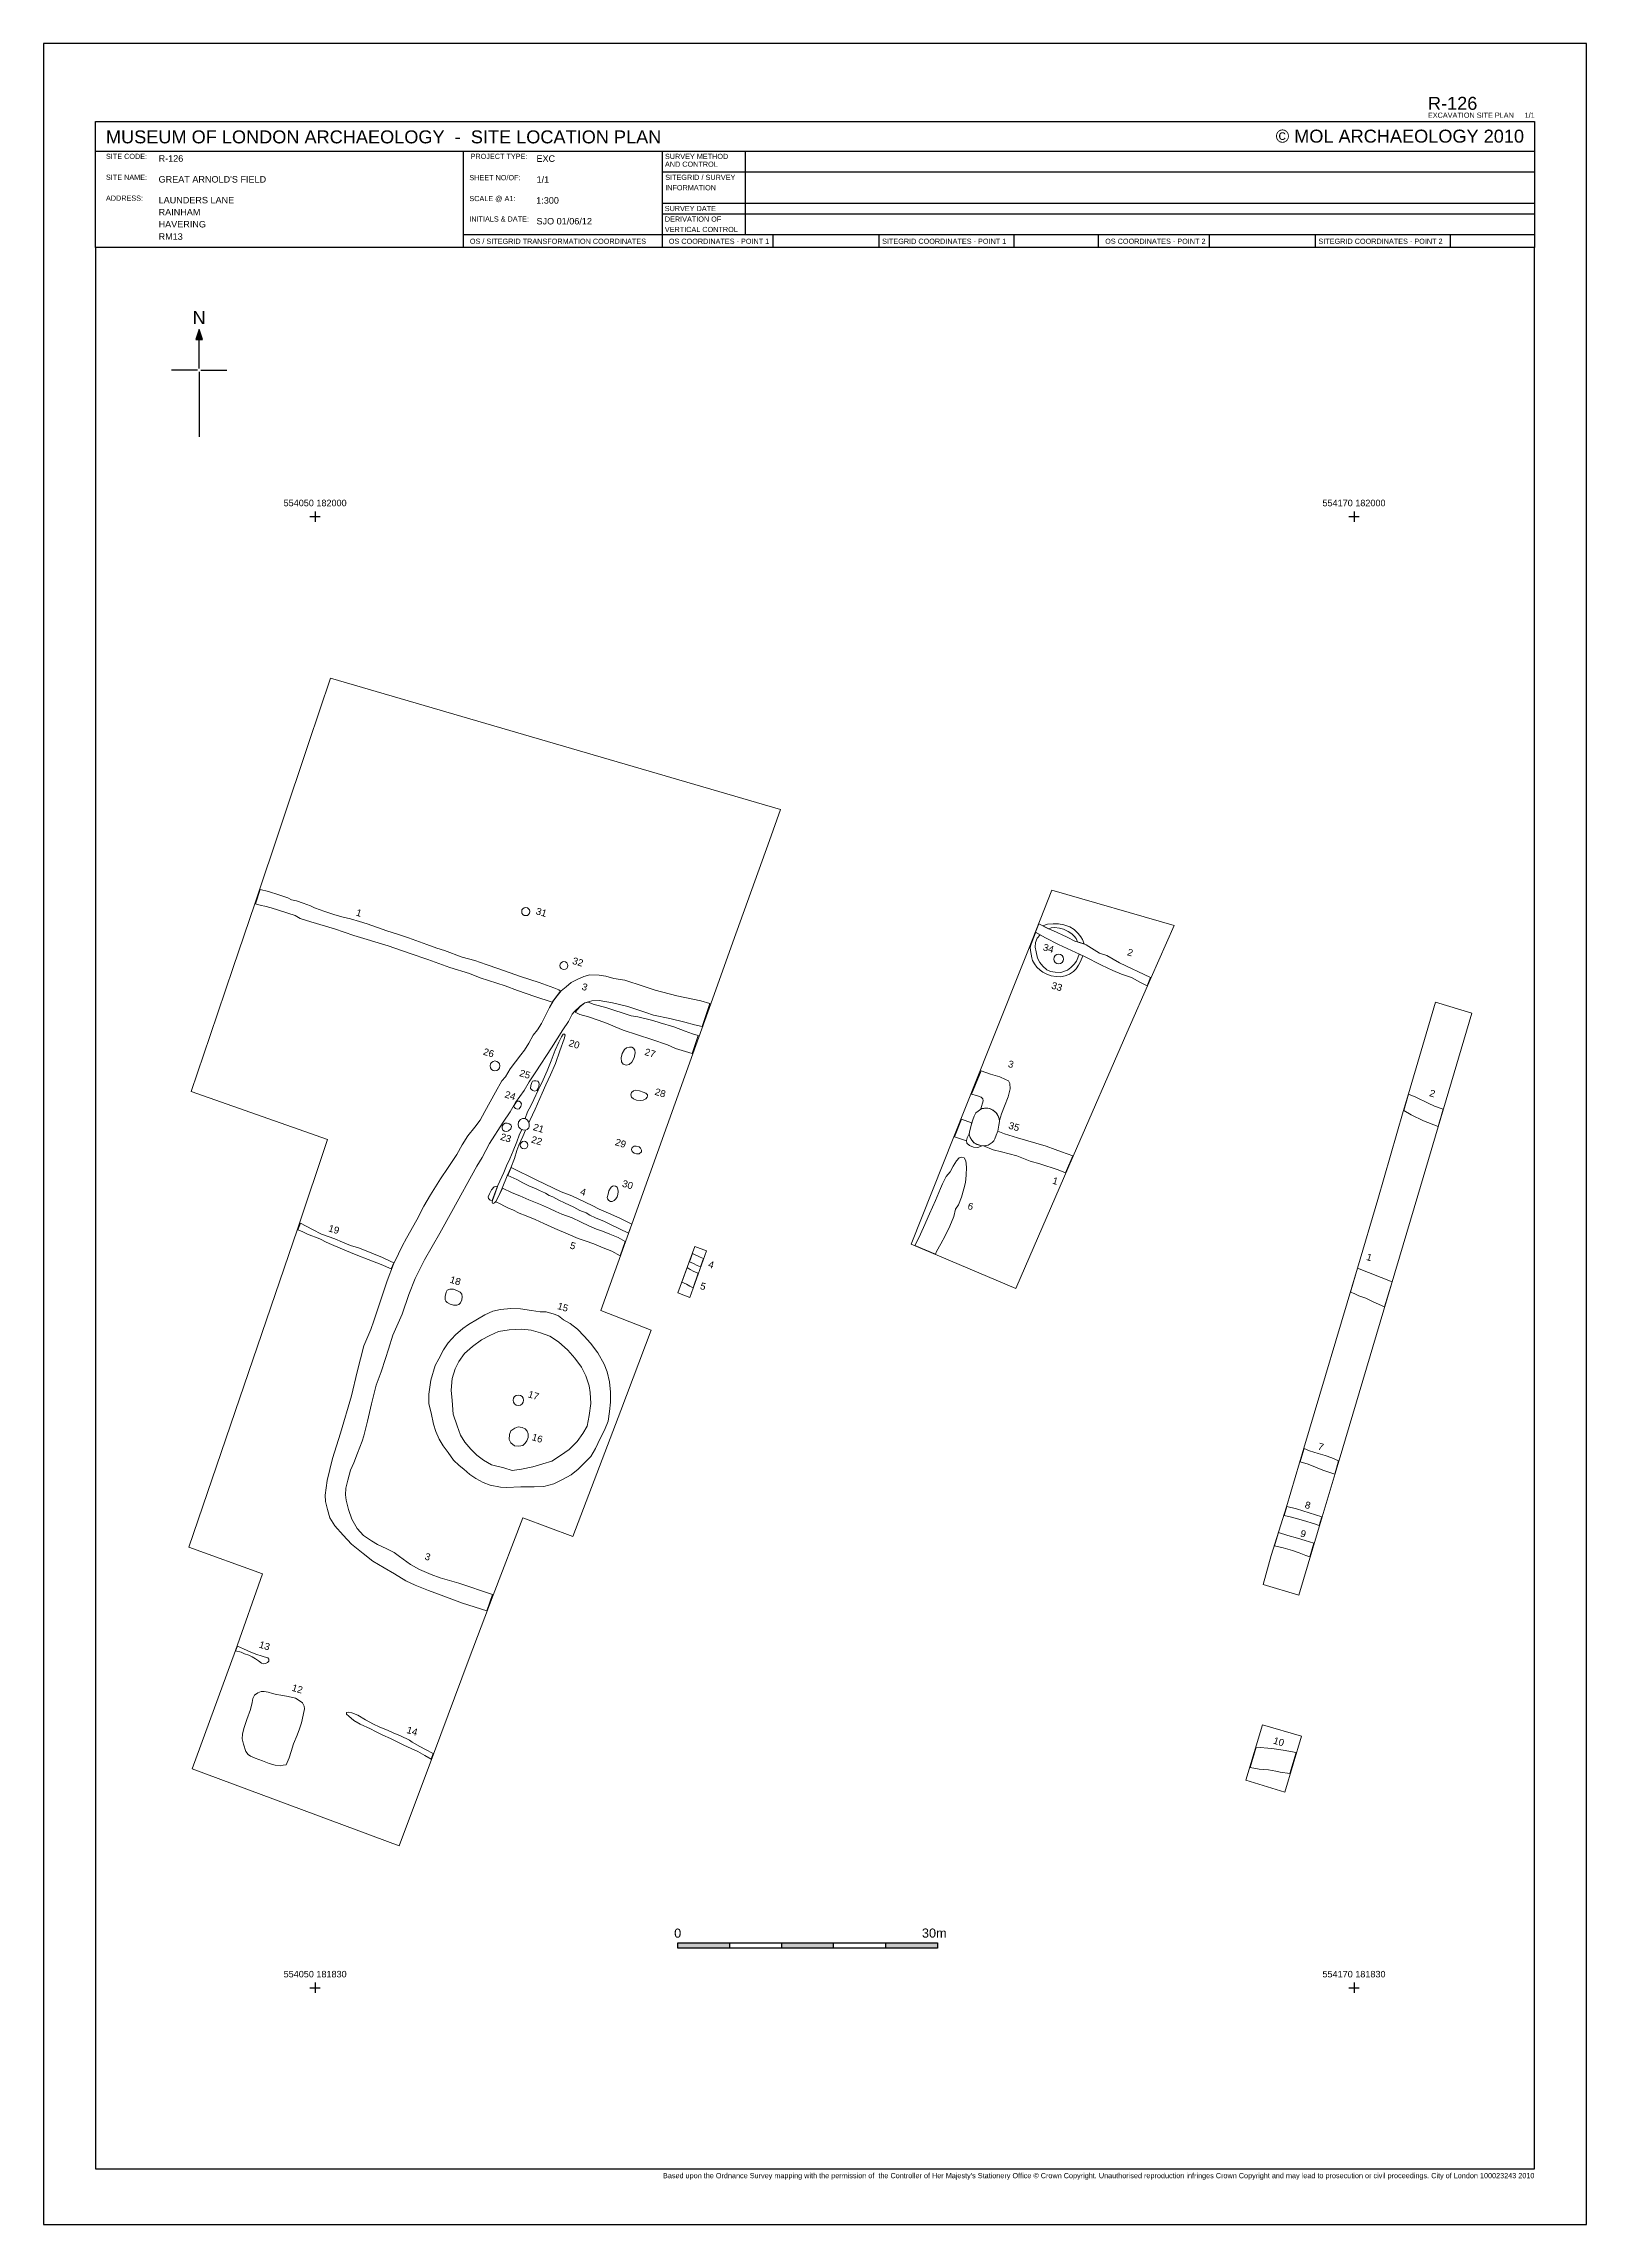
# Paper-space layout 'A1_ARCHIVE_PLOT' of a CAD drawing. Extents: x 0 to 594, y 0 to 840.
# The model-space entities are those that its viewports show. They can reach past a viewport. Long polylines and large blocks are cut down to what shows.
import ezdxf
from ezdxf.enums import TextEntityAlignment as Align

# ---------------------------------------------------------------- set-up
doc = ezdxf.new("R2010")
doc.units = 0
for name, color, linetype in [('0_VIEWPORTS', 6, 'Continuous'), ('10r', 7, 'Continuous'), ('10u', 8, 'Continuous'), ('12r', 7, 'Continuous'), ('13r', 7, 'Continuous'), ('13u', 8, 'Continuous'), ('14r', 7, 'Continuous'), ('14u', 8, 'Continuous'), ('15r', 7, 'Continuous'), ('16r', 7, 'Continuous'), ('17r', 7, 'Continuous'), ('18r', 7, 'Continuous'), ('19r', 7, 'Continuous'), ('19u', 8, 'Continuous'), ('1r', 7, 'Continuous'), ('1u', 8, 'Continuous'), ('20r', 7, 'Continuous'), ('20u', 8, 'Continuous'), ('21r', 7, 'Continuous'), ('22r', 7, 'Continuous'), ('23r', 7, 'Continuous'), ('24r', 7, 'Continuous'), ('25r', 7, 'Continuous'), ('26r', 7, 'Continuous'), ('27r', 7, 'Continuous'), ('28r', 7, 'Continuous'), ('29r', 7, 'Continuous'), ('2r', 7, 'Continuous'), ('2u', 8, 'Continuous'), ('30r', 7, 'Continuous'), ('31r', 7, 'Continuous'), ('32r', 7, 'Continuous'), ('33r', 7, 'Continuous'), ('34r', 7, 'Continuous'), ('34u', 8, 'Continuous'), ('35r', 7, 'Continuous'), ('3r', 7, 'Continuous'), ('3u', 8, 'Continuous'), ('4r', 7, 'Continuous'), ('4u', 8, 'Continuous'), ('5r', 7, 'Continuous'), ('5u', 8, 'Continuous'), ('6r', 7, 'Continuous'), ('6u', 8, 'Continuous'), ('7r', 7, 'Continuous'), ('7u', 8, 'Continuous'), ('8r', 7, 'Continuous'), ('8u', 8, 'Continuous'), ('9r', 7, 'Continuous'), ('9u', 8, 'Continuous'), ('A1_ARCHIVE_PLOT_TB', 7, 'Continuous'), ('GRID1', 2, 'Continuous'), ('NORTH1', 7, 'Continuous'), ('SCALE', 7, 'Continuous'), ('TRENCHEDGE', 1, 'Continuous')]:
    doc.layers.add(name, color=color, linetype=linetype)
doc.layers.get('0_VIEWPORTS').freeze()
doc.styles.add('ARIAL', font='ARIAL.TTF')
doc.styles.get("Standard").update_dxf_attribs({"font": 'ARIAL.TTF'})

psp = doc.layouts.new('A1_ARCHIVE_PLOT')

msp = doc.modelspace()

# ---------------------------------------------------------------- texts
at = {"layer": '10r', "linetype": 'Continuous', "lineweight": 0}
msp.add_text('10', height=0.8, rotation=343.4284, dxfattribs=at).set_placement((554160.6, 181858.24))
at = {"layer": '12r', "linetype": 'Continuous', "lineweight": 0}
msp.add_text('12', height=0.8, rotation=343.4284, dxfattribs=at).set_placement((554047.24, 181864.34))
at = {"layer": '13r', "linetype": 'Continuous', "lineweight": 0}
msp.add_text('13', height=0.8, rotation=343.4284, dxfattribs=at).set_placement((554043.45, 181869.33))
at = {"layer": '14r', "linetype": 'Continuous', "lineweight": 0}
msp.add_text('14', height=0.8, rotation=343.4284, dxfattribs=at).set_placement((554060.5, 181859.46))
at = {"layer": '15r', "linetype": 'Continuous', "lineweight": 0}
msp.add_text('15', height=0.8, rotation=343.4284, dxfattribs=at).set_placement((554077.91, 181908.45))
at = {"layer": '16r', "linetype": 'Continuous', "lineweight": 0}
msp.add_text('16', height=0.8, rotation=343.4284, dxfattribs=at).set_placement((554074.96, 181893.3))
at = {"layer": '17r', "linetype": 'Continuous', "lineweight": 0}
msp.add_text('17', height=0.8, rotation=343.4284, dxfattribs=at).set_placement((554074.52, 181898.25))
at = {"layer": '18r', "linetype": 'Continuous', "lineweight": 0}
msp.add_text('18', height=0.8, rotation=343.4284, dxfattribs=at).set_placement((554065.49, 181911.5))
at = {"layer": '19r', "linetype": 'Continuous', "lineweight": 0}
msp.add_text('19', height=0.8, rotation=343.4284, dxfattribs=at).set_placement((554051.46, 181917.43))
at = {"layer": '1r', "linetype": 'Continuous', "lineweight": 0}
for p in [(554054.65, 181953.92), (554135.09, 181922.94), (554171.35, 181914.12)]:
    msp.add_text('1', height=0.8, rotation=343.4284, dxfattribs=at).set_placement(p)
at = {"layer": '20r', "linetype": 'Continuous', "lineweight": 0}
msp.add_text('20', height=0.8, rotation=343.4284, dxfattribs=at).set_placement((554079.22, 181938.84))
at = {"layer": '21r', "linetype": 'Continuous', "lineweight": 0}
msp.add_text('21', height=0.8, rotation=343.4284, dxfattribs=at).set_placement((554075.11, 181929.13))
at = {"layer": '22r', "linetype": 'Continuous', "lineweight": 0}
msp.add_text('22', height=0.8, rotation=343.4284, dxfattribs=at).set_placement((554074.89, 181927.69))
at = {"layer": '23r', "linetype": 'Continuous', "lineweight": 0}
msp.add_text('23', height=0.8, rotation=343.4284, dxfattribs=at).set_placement((554071.32, 181928.01))
at = {"layer": '24r', "linetype": 'Continuous', "lineweight": 0}
msp.add_text('24', height=0.8, rotation=343.4284, dxfattribs=at).set_placement((554071.83, 181932.9))
at = {"layer": '25r', "linetype": 'Continuous', "lineweight": 0}
msp.add_text('25', height=0.8, rotation=343.4284, dxfattribs=at).set_placement((554073.53, 181935.37))
at = {"layer": '26r', "linetype": 'Continuous', "lineweight": 0}
msp.add_text('26', height=0.8, rotation=343.4284, dxfattribs=at).set_placement((554069.34, 181937.84))
at = {"layer": '27r', "linetype": 'Continuous'}
msp.add_text('27', height=0.8, rotation=343.4284, dxfattribs=at).set_placement((554087.99, 181937.81))
at = {"layer": '28r', "linetype": 'Continuous'}
msp.add_text('28', height=0.8, rotation=343.4284, dxfattribs=at).set_placement((554089.16, 181933.21))
at = {"layer": '29r', "linetype": 'Continuous'}
msp.add_text('29', height=0.8, rotation=343.4284, dxfattribs=at).set_placement((554084.58, 181927.39))
at = {"layer": '2r', "linetype": 'Continuous', "lineweight": 0}
for p in [(554143.74, 181949.34), (554178.64, 181933.06)]:
    msp.add_text('2', height=0.8, rotation=343.4284, dxfattribs=at).set_placement(p)
at = {"layer": '30r', "linetype": 'Continuous', "lineweight": 0}
msp.add_text('30', height=0.8, rotation=343.4284, dxfattribs=at).set_placement((554085.39, 181922.6))
at = {"layer": '31r', "linetype": 'Continuous'}
msp.add_text('31', height=0.8, rotation=343.4284, dxfattribs=at).set_placement((554075.43, 181954.08))
at = {"layer": '32r', "linetype": 'Continuous', "lineweight": 0}
msp.add_text('32', height=0.8, rotation=343.4284, dxfattribs=at).set_placement((554079.64, 181948.34))
at = {"layer": '33r', "linetype": 'Continuous', "lineweight": 0}
msp.add_text('33', height=0.8, rotation=343.4284, dxfattribs=at).set_placement((554134.97, 181945.49))
at = {"layer": '34r', "linetype": 'Continuous', "lineweight": 0}
msp.add_text('34', height=0.8, rotation=343.4284, dxfattribs=at).set_placement((554134, 181949.91))
at = {"layer": '35r', "linetype": 'Continuous', "lineweight": 0}
msp.add_text('35', height=0.8, rotation=343.4284, dxfattribs=at).set_placement((554130.03, 181929.31))
at = {"layer": '3r', "linetype": 'Continuous', "lineweight": 0}
for p in [(554080.73, 181945.35), (554129.96, 181936.43), (554062.59, 181879.51)]:
    msp.add_text('3', height=0.8, rotation=343.4284, dxfattribs=at).set_placement(p)
at = {"layer": '4r', "linetype": 'Continuous', "lineweight": 0}
for p in [(554080.55, 181921.67), (554095.34, 181913.27)]:
    msp.add_text('4', height=0.8, rotation=343.4284, dxfattribs=at).set_placement(p)
at = {"layer": '5r', "linetype": 'Continuous', "lineweight": 0}
for p in [(554079.36, 181915.45), (554094.4, 181910.77)]:
    msp.add_text('5', height=0.8, rotation=343.4284, dxfattribs=at).set_placement(p)
at = {"layer": '6r', "linetype": 'Continuous', "lineweight": 0}
msp.add_text('6', height=0.8, rotation=343.4284, dxfattribs=at).set_placement((554125.3, 181920.01))
at = {"layer": '7r', "linetype": 'Continuous', "lineweight": 0}
msp.add_text('7', height=0.8, rotation=343.4284, dxfattribs=at).set_placement((554165.76, 181892.23))
at = {"layer": '8r', "linetype": 'Continuous', "lineweight": 0}
msp.add_text('8', height=0.8, rotation=343.4284, dxfattribs=at).set_placement((554164.25, 181885.47))
at = {"layer": '9r', "linetype": 'Continuous', "lineweight": 0}
msp.add_text('9', height=0.8, rotation=343.4284, dxfattribs=at).set_placement((554163.72, 181882.17))

# ---------------------------------------------------------------- blocks, each defined once
blk = doc.blocks.new('A1_ARCHIVE_PLOT_TB_2010')
for points in [[(0.574, 0.77842), (0.23814, 0.77842)], [(0.574, 0.76144), (0.15993, 0.76144)]]:
    blk.add_lwpolyline(points)
at = {"layer": 'A1_ARCHIVE_PLOT_TB'}
for points in [[(0, 0.84), (0, 0), (0.594, 0), (0.594, 0.84)], [(0.02, 0.76144), (0.02, 0.81), (0.574, 0.81), (0.574, 0.76144)], [(0.02, 0.76144), (0.02, 0.02144), (0.574, 0.02144), (0.574, 0.76144)]]:
    blk.add_lwpolyline(points, close=True, dxfattribs=at)
for points in [[(0.02, 0.79852), (0.574, 0.79852)], [(0.16154, 0.79852), (0.16154, 0.76144)], [(0.23814, 0.79852), (0.23814, 0.76144)], [(0.27009, 0.79852), (0.27009, 0.76634)], [(0.574, 0.79048), (0.23814, 0.79048)], [(0.57417, 0.77436), (0.23814, 0.77436)], [(0.574, 0.76634), (0.16154, 0.76634)], [(0.28079, 0.76634), (0.28079, 0.76144)], [(0.32154, 0.76634), (0.32154, 0.76144)], [(0.37351, 0.76634), (0.37351, 0.76144)], [(0.406, 0.76634), (0.406, 0.76144)], [(0.44879, 0.76634), (0.44879, 0.76144)], [(0.48954, 0.76634), (0.48954, 0.76144)], [(0.54151, 0.76634), (0.54151, 0.76144)]]:
    blk.add_lwpolyline(points, dxfattribs=at)
at = {"layer": 'A1_ARCHIVE_PLOT_TB', "style": 'ARIAL'}
for s, insert, char_height, width, attachment_point in [('MUSEUM OF LONDON ARCHAEOLOGY  -  SITE LOCATION PLAN', (0.024, 0.80658), 0.005, 0.3013821, 1), ('© MOL ARCHAEOLOGY 2010', (0.57, 0.80686), 0.005, 0.1526448, 3), ('SITE CODE:\\P{\\H1.5x; }', (0.024, 0.79758), 0.002, 0.0567, 1), ('PROJECT TYPE:\\P{\\H1.5x; \\P}\\P{\\H1.5x; }', (0.1644, 0.79758), 0.002, 0.0557, 1), ('ADDRESS:\\P{\\H1.5x; }', (0.024, 0.78148), 0.002, 0.0567, 1), ('SITE NAME:\\P{\\H1.5x; }', (0.024, 0.78953), 0.002, 0.0567, 1), ('SHEET NO/OF: ', (0.16392, 0.78938), 0.002, 0.0818, 1), ('SCALE @ A1:', (0.16392, 0.78132), 0.002, 0.0818, 1), ('INITIALS & DATE:\\P{\\H1.5x;  }', (0.16389, 0.77344), 0.002, 0.0818, 1), ("Based upon the Ordnance Survey mapping with the permission of  the Controller of Her Majesty's Stationery Office © Crown Copyright. Unauthorised reproduction infringes Crown Copyright and may lead to prosecution or civil proceedings. City of London 100023243 2010", (0.23848, 0.01978), 0.002, 0.844222, 1)]:
    blk.add_mtext(s, dxfattribs=dict(at, insert=insert, char_height=char_height, width=width, attachment_point=attachment_point))
at = {"layer": 'A1_ARCHIVE_PLOT_TB', "char_height": 0.002, "attachment_point": 1, "style": 'ARIAL'}
for s, insert, width, line_spacing_factor in [('SURVEY METHOD\\PAND CONTROL\\P\\P{\\H1.5x; }', (0.23923, 0.79755), 0.0913, 0.9), ('SITEGRID / SURVEY\\PINFORMATION\\P\\P{\\H1.5x; }\\P{\\H1.5x; }', (0.23932, 0.7895), 0.0913, 1.2), ('DERIVATION OF \\PVERTICAL CONTROL\\P\\P{\\H1.5x; }\\P{\\H1.5x; }', (0.23918, 0.77341), 0.0913, 1.2), ('SURVEY DATE \\P\\P\\P{\\H1.5x; }', (0.23914, 0.77748), 0.0913, 0.9), ('OS / SITEGRID TRANSFORMATION COORDINATES', (0.16412, 0.76487), 0.0818, 1.2), ('OS COORDINATES - POINT 1 ', (0.24072, 0.76487), 0.0818, 1.2), ('SITEGRID COORDINATES - POINT 1 ', (0.32283, 0.76487), 0.0818, 1.2), ('OS COORDINATES - POINT 2 ', (0.40872, 0.76487), 0.0818, 1.2), ('SITEGRID COORDINATES - POINT 2 ', (0.49083, 0.76487), 0.0818, 1.2)]:
    blk.add_mtext(s, dxfattribs=dict(at, insert=insert, width=width, line_spacing_factor=line_spacing_factor))
at = {"layer": 'A1_ARCHIVE_PLOT_TB', "style": 'ARIAL'}
for tag, height, p in [('SITE_CODE', 0.005, (0.533, 0.817)), ('TITLE', 0.002, (0.533, 0.81243))]:
    blk.add_attdef(tag, text='', height=height, dxfattribs=at).set_placement(p, align=Align.MIDDLE_LEFT)
blk.add_attdef('SHEET_NUMBER/OF', text='', height=0.002, dxfattribs=at).set_placement((0.57412, 0.81243), align=Align.MIDDLE_RIGHT)
at = {"layer": 'A1_ARCHIVE_PLOT_TB', "style": 'ARIAL', "flags": 4}
for tag, p in [('SITE_CODE', (0.04426, 0.79452)), ('SHEET_NO/OF', (0.18979, 0.78639)), ('PLOT_SCALE', (0.18966, 0.77837))]:
    blk.add_attdef(tag, p, '', height=0.0025, dxfattribs=at)
at = {"layer": 'A1_ARCHIVE_PLOT_TB', "style": 'ARIAL'}
for tag, p, height in [('PROJECT_TYPE', (0.18975, 0.79446), 0.0025), ('SURVEY_METHOD_TIE_IN_METHOD_CONTROL', (0.27103, 0.79552), 0.002), ('SURVEY_METHOD_TIE_IN_METHOD_CONTROL', (0.27103, 0.79148), 0.002), ('SITE_NAME', (0.04426, 0.78648), 0.0025), ('SITE_NAME', (0.04426, 0.78245), 0.0025), ('SITEGRID_INFORMATION_AND_GENERAL_SURVEY_NOTES', (0.27103, 0.7874), 0.002), ('SITEGRID_INFORMATION_AND_GENERAL_SURVEY_NOTES', (0.27103, 0.78334), 0.002), ('SITEGRID_INFORMATION_AND_GENERAL_SURVEY_NOTES', (0.27103, 0.77928), 0.002), ('ADDRESS_NO_AND_STREET', (0.04426, 0.77846), 0.0025), ('ADDRESS_TOWN/BOROUGH', (0.04426, 0.77385), 0.0025), ('INITIALS_&_DATE', (0.18977, 0.77035), 0.0025), ('SURVEY_DATE', (0.27094, 0.7754), 0.002), ('DERIVATION_OF_VERTICAL_CONTROL', (0.27089, 0.77143), 0.002), ('ADDRESS_CITY/COUNTY', (0.04426, 0.76919), 0.0025), ('POSTCODE', (0.04426, 0.76442), 0.0025), ('DERIVATION_OF_VERTICAL_CONTROL', (0.27089, 0.76743), 0.002), ('OS_VALUE', (0.28497, 0.76308), 0.002), ('SITEGRID_VALUE', (0.37467, 0.76299), 0.002), ('OS_VALUE', (0.45297, 0.76308), 0.002), ('SITEGRID_VALUE', (0.54267, 0.76299), 0.002)]:
    blk.add_attdef(tag, p, '', height=height, dxfattribs=at)
blk = doc.blocks.new('A1_ARCHIVE_PLOT_IMAGE_AREA')
blk.add_lwpolyline([(20, 761.44), (20, 21.44), (574, 21.44), (574, 761.44)], close=True)
blk = doc.blocks.new('NORTH1')
at = {"layer": 'NORTH1'}
for p, q in [((0, 1.579), (-0.125, 1.204)), ((-0.125, 1.204), (0.125, 1.204)), ((0.125, 1.204), (0, 1.579)), ((0, 0.079), (0, 1.579)), ((-0.062, 0.016), (-1.062, 0.016)), ((0.062, 0.016), (1.062, 0.016)), ((0, -0.046), (0, -2.546))]:
    blk.add_line(p, q, dxfattribs=at)
blk.add_solid([(0.125, 1.204), (-0.125, 1.204), (0, 1.579)], dxfattribs=at)
blk.add_text('N', height=0.5, dxfattribs=at).set_placement((0, 1.794), align=Align.CENTER)
blk = doc.blocks.new('SCALE')
at = {"layer": 'SCALE'}
blk.add_hatch(color=256, dxfattribs=at).paths.add_polyline_path([(2, 0), (2, 0.2), (0, 0.2), (0, 0)])
for p, q in [((0, 0.2), (10, 0.2)), ((0, 0), (0, 0.2)), ((10, 0), (0, 0)), ((2, 0.2), (2, 0)), ((4, 0.2), (4, 0)), ((6, 0), (6, 0.2)), ((8, 0.2), (8, 0)), ((10, 0.2), (10, 0))]:
    blk.add_line(p, q, dxfattribs=at)
for points in [[(6, 0.2), (4, 0.2), (6, 0), (4, 0)], [(10, 0.2), (8, 0.2), (10, 0), (8, 0)]]:
    blk.add_solid(points, dxfattribs=at)
blk.add_text('0', height=0.35, dxfattribs=at).set_placement((0, 0.4), align=Align.CENTER)
at = {"layer": 'SCALE', "flags": 4}
blk.add_attdef('10M', (9.404, 0.402), '', height=0.35, dxfattribs=at)
blk = doc.blocks.new('GRID1')
at = {"layer": 'GRID1'}
for points in [[(-2, 0), (2, 0)], [(0, 2), (0, -2)]]:
    blk.add_lwpolyline(points, dxfattribs=at)
at = {"layer": 'GRID1', "style": 'ARIAL'}
for tag, flags, p in [('GRID', 8, (0, 4)), ('DP', 9, (0, 0))]:
    blk.add_attdef(tag, text='', height=2.5, dxfattribs=dict(at, flags=flags)).set_placement(p, align=Align.CENTER)

# ---------------------------------------------------------------- linework, layer by layer
at = {"layer": '10r', "linetype": 'Continuous', "lineweight": 0}
for points in [[(554158.69, 181857.8), (554160.5, 181857.64), (554161.81, 181857.47), (554163.32, 181857.18)], [(554157.99, 181855.46), (554159.04, 181855.27), (554160.11, 181855.18), (554160.98, 181855.04), (554161.47, 181854.93), (554162.6, 181854.75)]]:
    msp.add_lwpolyline(points, dxfattribs=at)
at = {"layer": '10u', "linetype": 'Continuous', "lineweight": 0}
for points in [[(554158.69, 181857.8), (554157.99, 181855.46)], [(554162.6, 181854.75), (554163.32, 181857.18)]]:
    msp.add_lwpolyline(points, dxfattribs=at)
at = {"layer": '12r', "linetype": 'Continuous', "lineweight": 0}
msp.add_lwpolyline([(554043.4, 181864.07), (554042.99, 181863.82), (554042.8, 181863.43), (554042.74, 181862.96), (554042.54, 181862.17), (554042.12, 181861), (554041.77, 181859.95), (554041.61, 181859.29), (554041.57, 181858.78), (554041.71, 181858.15), (554041.99, 181857.31), (554042.25, 181856.94), (554042.52, 181856.75), (554043.09, 181856.54), (554043.93, 181856.22), (554044.69, 181855.91), (554045.37, 181855.71), (554045.95, 181855.65), (554046.31, 181855.73), (554046.66, 181855.78), (554047, 181856.56), (554047.23, 181857.31), (554047.52, 181858.19), (554047.93, 181859.18), (554048.19, 181859.92), (554048.44, 181860.63), (554048.62, 181861.51), (554048.76, 181862.22), (554048.75, 181862.55), (554048.56, 181862.91), (554048.16, 181863.21), (554047.72, 181863.45), (554047.24, 181863.6), (554046.71, 181863.68), (554046.04, 181863.81), (554045.54, 181863.88), (554045.06, 181864.02), (554044.58, 181864.16), (554044.12, 181864.23), (554043.75, 181864.23)], close=True, dxfattribs=at)
at = {"layer": '13r', "linetype": 'Continuous', "lineweight": 0}
msp.add_lwpolyline([(554041.05, 181869.49), (554041.72, 181869.17), (554042.59, 181868.77), (554043.26, 181868.53), (554043.78, 181868.35), (554044.1, 181868.25), (554044.52, 181868.11), (554044.66, 181867.97), (554044.66, 181867.74), (554044.5, 181867.58), (554044.28, 181867.46), (554044.06, 181867.43), (554043.81, 181867.51), (554043.45, 181867.78), (554043.13, 181868.01), (554042.71, 181868.25), (554042.35, 181868.43), (554041.85, 181868.6), (554041.44, 181868.77), (554040.82, 181868.95)], dxfattribs=at)
at = {"layer": '13u', "linetype": 'Continuous', "lineweight": 0}
msp.add_lwpolyline([(554041.05, 181869.49), (554040.82, 181868.95)], dxfattribs=at)
at = {"layer": '14r', "linetype": 'Continuous', "lineweight": 0}
msp.add_lwpolyline([(554063.64, 181857.07), (554062.74, 181857.52), (554062.08, 181857.89), (554061.22, 181858.4), (554060.89, 181858.62), (554059.86, 181859.11), (554059, 181859.45), (554058.43, 181859.72), (554057.41, 181860.14), (554056.73, 181860.46), (554055.81, 181860.97), (554054.92, 181861.5), (554054.24, 181861.76), (554053.82, 181861.83), (554053.64, 181861.79), (554053.63, 181861.62), (554053.91, 181861.37), (554054.48, 181860.88), (554055.2, 181860.45), (554056.39, 181859.93), (554056.98, 181859.61), (554057.81, 181859.2), (554058.69, 181858.8), (554060.25, 181858.04), (554061.08, 181857.65), (554061.85, 181857.3), (554062.69, 181856.83), (554063.41, 181856.43)], dxfattribs=at)
at = {"layer": '14u', "linetype": 'Continuous', "lineweight": 0}
msp.add_lwpolyline([(554063.41, 181856.43), (554063.64, 181857.07)], dxfattribs=at)
at = {"layer": '15r', "linetype": 'Continuous', "lineweight": 0}
for points in [[(554071.41, 181908.39), (554070.53, 181908.19), (554069.59, 181907.77), (554068.74, 181907.26), (554067.73, 181906.63), (554067.07, 181906.18), (554066.21, 181905.45), (554065.36, 181904.53), (554064.82, 181903.7), (554064.29, 181902.69), (554063.87, 181901.89), (554063.38, 181900.22), (554063.13, 181898.61), (554063.15, 181897.49), (554063.41, 181896.42), (554063.66, 181895.11), (554063.93, 181894.27), (554064.31, 181893.39), (554064.78, 181892.61), (554065.37, 181891.85), (554065.99, 181890.97), (554066.63, 181890.37), (554067.19, 181889.91), (554067.88, 181889.3), (554068.57, 181888.86), (554069.42, 181888.37), (554070.21, 181888.08), (554071.42, 181887.84), (554072.11, 181887.81), (554073.78, 181887.89), (554075.3, 181887.9), (554076.42, 181887.92), (554077.56, 181888.22), (554078.58, 181888.73), (554079.56, 181889.26), (554080.4, 181889.94), (554081.16, 181890.71), (554081.83, 181891.39), (554082.4, 181892.32), (554082.92, 181893.47), (554083.43, 181894.43), (554083.86, 181895.46), (554084.02, 181896.58), (554084.11, 181897.67), (554084.1, 181898.83), (554083.99, 181900.03), (554083.74, 181901.16), (554083.38, 181902.08), (554082.64, 181903.37), (554081.81, 181904.49), (554081.06, 181905.3), (554080.31, 181906.1), (554079.45, 181906.77), (554078.7, 181907.17), (554078.13, 181907.63), (554077.61, 181907.84), (554076.7, 181908.11), (554075.99, 181908.09), (554075, 181908.27), (554073.72, 181908.47), (554072.62, 181908.51)], [(554076.04, 181905.68), (554074.96, 181906), (554073.88, 181906.09), (554072.4, 181906.01), (554071.18, 181905.84), (554070.17, 181905.39), (554069.2, 181904.86), (554068.16, 181904.12), (554067.27, 181903.28), (554066.59, 181902.37), (554066.16, 181901.51), (554065.82, 181900.42), (554065.71, 181899.05), (554065.82, 181897.85), (554065.94, 181896.3), (554066.41, 181894.94), (554066.78, 181893.84), (554067.3, 181893.04), (554068, 181892.25), (554068.66, 181891.53), (554069.43, 181890.95), (554070.38, 181890.43), (554071.79, 181890.07), (554072.76, 181889.78), (554073.85, 181889.92), (554075.15, 181890.18), (554076.31, 181890.53), (554077.36, 181890.86), (554078.36, 181891.49), (554079.33, 181892.19), (554080.25, 181893.14), (554080.93, 181894.05), (554081.42, 181894.9), (554081.66, 181896.11), (554081.85, 181897.53), (554081.76, 181898.78), (554081.64, 181899.57), (554081.28, 181900.73), (554080.76, 181901.7), (554080.01, 181902.74), (554079.19, 181903.68), (554078.13, 181904.64), (554077.1, 181905.3)]]:
    msp.add_lwpolyline(points, close=True, dxfattribs=at)
at = {"layer": '16r', "linetype": 'Continuous', "lineweight": 0}
msp.add_lwpolyline([(554073.9, 181894.75), (554073.46, 181894.83), (554073.08, 181894.68), (554072.61, 181894.37), (554072.45, 181893.93), (554072.43, 181893.36), (554072.62, 181892.96), (554073.02, 181892.64), (554073.54, 181892.57), (554074, 181892.67), (554074.28, 181892.95), (554074.47, 181893.21), (554074.62, 181893.6), (554074.62, 181894), (554074.49, 181894.32), (554074.25, 181894.59)], close=True, dxfattribs=at)
at = {"layer": '17r', "linetype": 'Continuous', "lineweight": 0}
msp.add_circle((554073.47, 181897.89), 0.604, dxfattribs=at)
at = {"layer": '18r', "linetype": 'Continuous', "lineweight": 0}
msp.add_lwpolyline([(554065.97, 181910.71), (554066.52, 181910.5), (554066.77, 181910.38), (554066.95, 181910.15), (554066.99, 181909.84), (554066.94, 181909.5), (554066.81, 181909.16), (554066.59, 181908.95), (554066.35, 181908.87), (554065.97, 181908.89), (554065.59, 181908.98), (554065.27, 181909.19), (554065.09, 181909.33), (554065.01, 181909.49), (554065.03, 181909.87), (554065.13, 181910.37), (554065.27, 181910.62), (554065.55, 181910.72), (554065.78, 181910.74)], close=True, dxfattribs=at)
at = {"layer": '19r', "linetype": 'Continuous', "lineweight": 0}
for points in [[(554051.89, 181915.87), (554051.27, 181916.17), (554050.63, 181916.49), (554050.15, 181916.7), (554049.5, 181916.93), (554049.03, 181917.12), (554048.49, 181917.39), (554048.02, 181917.58)], [(554048.31, 181918.36), (554049.7, 181917.63), (554050.75, 181917.1), (554052.26, 181916.55), (554053.18, 181916.16), (554054.1, 181915.78), (554055.02, 181915.51), (554055.91, 181915.14), (554056.74, 181914.82), (554057.78, 181914.37), (554058.66, 181913.97), (554059.11, 181913.77)], [(554058.8, 181913.09), (554057.64, 181913.56), (554056.14, 181914.14), (554054.95, 181914.62), (554054.1, 181914.96), (554052.9, 181915.46)]]:
    msp.add_lwpolyline(points, dxfattribs=at)
at = {"layer": '19u', "linetype": 'Continuous', "lineweight": 0}
for points in [[(554048.31, 181918.36), (554048.02, 181917.58)], [(554051.89, 181915.87), (554052.9, 181915.46)], [(554059.11, 181913.77), (554058.8, 181913.09)]]:
    msp.add_lwpolyline(points, dxfattribs=at)
at = {"layer": '1r', "linetype": 'Continuous', "lineweight": 0}
for points in [[(554043.64, 181956.9), (554044.61, 181956.69), (554045.81, 181956.31), (554046.83, 181955.95), (554047.29, 181955.72), (554047.84, 181955.6), (554048.61, 181955.34), (554049.45, 181955.03), (554049.92, 181954.79), (554050.57, 181954.55), (554050.99, 181954.4), (554052.15, 181954.04), (554053.09, 181953.77), (554054.1, 181953.54), (554055.13, 181953.22), (554056.02, 181952.95), (554058.3, 181952.13), (554059.62, 181951.7), (554060.8, 181951.31), (554062.91, 181950.54), (554064.04, 181950.12), (554064.94, 181949.86), (554066.99, 181949.11), (554068.44, 181948.7), (554069.76, 181948.23), (554071.23, 181947.76), (554073.72, 181946.85), (554075.88, 181946.15), (554077.57, 181945.53), (554078.14, 181945.32), (554078.35, 181945.18)], [(554077.39, 181943.91), (554075.39, 181944.55), (554073.37, 181945.25), (554071.95, 181945.79), (554069.08, 181946.7), (554067.84, 181947.22), (554065.56, 181947.9), (554063.03, 181948.81), (554060.96, 181949.52), (554058.43, 181950.39), (554054.47, 181951.61), (554052.23, 181952.35), (554049.5, 181953.16), (554048.27, 181953.57), (554047.71, 181953.89), (554044.93, 181954.8), (554044.18, 181955), (554043.77, 181955.06), (554043.11, 181955.26)], [(554093.55, 181937.95), (554091.63, 181938.54), (554090.7, 181938.95), (554088.9, 181939.58), (554085.58, 181940.65), (554083.48, 181941.55), (554081.56, 181942.19), (554080.57, 181942.47), (554080.03, 181942.75)], [(554081.54, 181943.91), (554082.25, 181943.64), (554083.57, 181943.27), (554086.5, 181942.3), (554087.26, 181942.19), (554089, 181941.77), (554089.87, 181941.51), (554091.42, 181941.03), (554092.74, 181940.54), (554093.6, 181940.23), (554094.24, 181940.04)], [(554124.68, 181930.38), (554125.83, 181929.95)], [(554128.85, 181928.97), (554129.62, 181928.69), (554131.13, 181928.23), (554134.46, 181927.24), (554135.49, 181926.85), (554136.21, 181926.58), (554137.53, 181926.12)], [(554123.85, 181928.32), (554125.23, 181927.86)], [(554136.68, 181924.18), (554135.84, 181924.51), (554133.72, 181925.2), (554132.61, 181925.53), (554131.07, 181926.13), (554129.3, 181926.59), (554128.33, 181926.82), (554127.2, 181927.28)], [(554170.41, 181913.15), (554174.39, 181911.56)], [(554169.59, 181910.39), (554170.01, 181910.21), (554170.55, 181909.96), (554171.36, 181909.69), (554172.23, 181909.26), (554173.51, 181908.7)]]:
    msp.add_lwpolyline(points, dxfattribs=at)
at = {"layer": '1u', "linetype": 'Continuous', "lineweight": 0}
for points in [[(554043.64, 181956.9), (554043.11, 181955.26)], [(554078.35, 181945.18), (554077.39, 181943.91)], [(554081.54, 181943.91), (554081.17, 181943.81), (554080.63, 181943.41), (554080.03, 181942.75)], [(554094.24, 181940.04), (554093.55, 181937.95)], [(554124.68, 181930.38), (554123.85, 181928.32)], [(554125.23, 181927.86), (554125.23, 181927.89), (554125.31, 181928.22), (554125.54, 181928.69), (554125.63, 181929.06), (554125.8, 181929.79), (554125.83, 181929.95)], [(554128.85, 181928.97), (554128.67, 181928.51), (554128.51, 181928.1), (554128.38, 181927.87), (554128.19, 181927.66), (554127.73, 181927.36), (554127.2, 181927.28)], [(554137.53, 181926.12), (554136.68, 181924.18)], [(554170.41, 181913.15), (554169.59, 181910.39)], [(554173.51, 181908.7), (554174.39, 181911.56)]]:
    msp.add_lwpolyline(points, dxfattribs=at)
at = {"layer": '20r', "linetype": 'Continuous', "lineweight": 0}
for points in [[(554074.25, 181930.45), (554074.54, 181931.21), (554074.9, 181931.93), (554075.28, 181932.66), (554075.75, 181933.72), (554076.02, 181934.25), (554076.35, 181934.93), (554076.8, 181935.96), (554077.27, 181937.12), (554077.73, 181938.36), (554078.15, 181939.28), (554078.44, 181939.9), (554078.64, 181940.18), (554078.79, 181940.21), (554078.9, 181940.08), (554078.77, 181939.66), (554078.28, 181938.25), (554077.76, 181936.8), (554077.17, 181935.49), (554076.66, 181934.33), (554076.23, 181933.39), (554075.43, 181931.53), (554074.8, 181930.21), (554074.68, 181929.96)], [(554074.31, 181929.1), (554073.99, 181928.38), (554073.75, 181927.87), (554073.53, 181927.37), (554073.31, 181926.75), (554073.02, 181925.83), (554072.59, 181924.76), (554072.2, 181923.84), (554071.6, 181922.41), (554071.32, 181921.8), (554071.02, 181921.17), (554070.86, 181920.85), (554070.73, 181920.7), (554070.56, 181920.64), (554070.48, 181920.68), (554070.44, 181920.78), (554070.48, 181920.97), (554070.8, 181921.84), (554071.11, 181922.71), (554071.32, 181923.22), (554071.79, 181924.2), (554072.11, 181924.97), (554072.49, 181925.78), (554072.86, 181926.71), (554073.29, 181927.76), (554073.56, 181928.52), (554073.88, 181929.19)]]:
    msp.add_lwpolyline(points, dxfattribs=at)
at = {"layer": '20u', "linetype": 'Continuous', "lineweight": 0}
for points in [[(554073.88, 181929.19), (554073.99, 181929.14), (554074.31, 181929.1)], [(554074.25, 181930.45), (554074.39, 181930.39), (554074.53, 181930.26), (554074.68, 181929.96)]]:
    msp.add_lwpolyline(points, dxfattribs=at)
at = {"layer": '21r', "linetype": 'Continuous', "lineweight": 0}
msp.add_lwpolyline([(554074.25, 181930.45), (554073.95, 181930.46), (554073.71, 181930.35), (554073.51, 181930.07), (554073.46, 181929.73), (554073.52, 181929.45), (554073.73, 181929.27), (554073.99, 181929.15), (554074.29, 181929.1), (554074.5, 181929.17), (554074.69, 181929.36), (554074.73, 181929.53), (554074.74, 181929.82), (554074.64, 181930.05), (554074.53, 181930.26), (554074.39, 181930.39)], close=True, dxfattribs=at)
at = {"layer": '22r', "linetype": 'Continuous', "lineweight": 0}
msp.add_circle((554074.14, 181927.38), 0.437, dxfattribs=at)
at = {"layer": '23r', "linetype": 'Continuous', "lineweight": 0}
msp.add_lwpolyline([(554071.95, 181929.92), (554072.18, 181929.92), (554072.41, 181929.85), (554072.62, 181929.7), (554072.68, 181929.51), (554072.59, 181929.27), (554072.35, 181929.03), (554072.13, 181928.96), (554071.89, 181928.97), (554071.68, 181929.09), (554071.6, 181929.32), (554071.6, 181929.58), (554071.74, 181929.8)], close=True, dxfattribs=at)
at = {"layer": '24r', "linetype": 'Continuous', "lineweight": 0}
msp.add_lwpolyline([(554073.33, 181932.44), (554073.56, 181932.45), (554073.73, 181932.34), (554073.83, 181932.13), (554073.75, 181931.84), (554073.57, 181931.58), (554073.39, 181931.53), (554073.15, 181931.6), (554073, 181931.76), (554072.97, 181931.86), (554073.09, 181932.14), (554073.23, 181932.34)], close=True, dxfattribs=at)
at = {"layer": '25r', "linetype": 'Continuous', "lineweight": 0}
msp.add_lwpolyline([(554075.71, 181934.75), (554075.51, 181934.81), (554075.26, 181934.82), (554075.09, 181934.75), (554075.02, 181934.61), (554074.93, 181934.26), (554074.89, 181933.93), (554074.99, 181933.8), (554075.14, 181933.68), (554075.35, 181933.61), (554075.61, 181933.68), (554075.73, 181933.88), (554075.83, 181934.14), (554075.86, 181934.42), (554075.84, 181934.61)], close=True, dxfattribs=at)
at = {"layer": '26r', "linetype": 'Continuous', "lineweight": 0}
msp.add_circle((554070.77, 181936.53), 0.568, dxfattribs=at)
at = {"layer": '27r', "linetype": 'Continuous', "lineweight": 0}
msp.add_lwpolyline([(554086.57, 181938.68), (554086.3, 181938.7), (554085.97, 181938.62), (554085.73, 181938.42), (554085.45, 181937.97), (554085.36, 181937.46), (554085.38, 181936.98), (554085.59, 181936.72), (554085.93, 181936.62), (554086.28, 181936.68), (554086.58, 181936.94), (554086.84, 181937.45), (554086.97, 181938.03), (554086.93, 181938.33), (554086.78, 181938.58)], close=True, dxfattribs=at)
at = {"layer": '28r', "linetype": 'Continuous', "lineweight": 0}
msp.add_lwpolyline([(554088.38, 181933.18), (554088.21, 181933.36), (554087.9, 181933.49), (554087.48, 181933.63), (554087.03, 181933.71), (554086.76, 181933.66), (554086.54, 181933.47), (554086.45, 181933.19), (554086.53, 181932.91), (554086.78, 181932.71), (554087.11, 181932.58), (554087.57, 181932.53), (554087.89, 181932.57), (554088.21, 181932.74), (554088.34, 181932.92), (554088.4, 181933.07)], close=True, dxfattribs=at)
at = {"layer": '29r', "linetype": 'Continuous', "lineweight": 0}
msp.add_lwpolyline([(554087.44, 181927.16), (554087.1, 181927.26), (554086.87, 181927.25), (554086.61, 181927.09), (554086.54, 181926.88), (554086.63, 181926.64), (554086.87, 181926.46), (554087.12, 181926.36), (554087.44, 181926.37), (554087.69, 181926.59), (554087.7, 181926.79), (554087.58, 181927.01)], close=True, dxfattribs=at)
at = {"layer": '2r', "linetype": 'Continuous', "lineweight": 0}
for points in [[(554133.2, 181951.99), (554134.36, 181951.32), (554135.87, 181950.56), (554138.86, 181949.16), (554140.83, 181948.15), (554142.13, 181947.54), (554143.16, 181947.12), (554144.3, 181946.73), (554145.35, 181946.18), (554146.1, 181945.79)], [(554146.5, 181946.75), (554142.9, 181948.45), (554141.44, 181949.27), (554140.61, 181949.54), (554139.07, 181950.5), (554138.63, 181950.68), (554137.75, 181950.94), (554136.88, 181951.41), (554135.21, 181952.16), (554134.7, 181952.37), (554133.59, 181952.93)], [(554176.29, 181933.26), (554177.15, 181932.92), (554178.56, 181932.23), (554179.3, 181931.87), (554180.3, 181931.51)], [(554175.75, 181931.37), (554176.6, 181930.88), (554178.04, 181930.19), (554179.71, 181929.52)]]:
    msp.add_lwpolyline(points, dxfattribs=at)
at = {"layer": '2u', "linetype": 'Continuous', "lineweight": 0}
for points in [[(554133.59, 181952.93), (554133.2, 181951.99)], [(554146.5, 181946.75), (554146.1, 181945.79)], [(554176.29, 181933.26), (554175.75, 181931.37)], [(554180.3, 181931.51), (554179.71, 181929.52)]]:
    msp.add_lwpolyline(points, dxfattribs=at)
at = {"layer": '30r', "linetype": 'Continuous', "lineweight": 0}
msp.add_lwpolyline([(554084.71, 181922.63), (554084.52, 181922.66), (554084.35, 181922.63), (554084.2, 181922.53), (554084.1, 181922.38), (554083.94, 181922.1), (554083.83, 181921.71), (554083.74, 181921.33), (554083.79, 181921.15), (554083.91, 181920.97), (554084.11, 181920.85), (554084.31, 181920.85), (554084.55, 181920.98), (554084.75, 181921.18), (554084.88, 181921.41), (554084.97, 181921.65), (554085, 181922), (554084.96, 181922.3), (554084.87, 181922.5)], close=True, dxfattribs=at)
at = {"layer": '31r', "linetype": 'Continuous', "lineweight": 0}
msp.add_circle((554074.33, 181954.36), 0.472, dxfattribs=at)
at = {"layer": '32r', "linetype": 'Continuous', "lineweight": 0}
msp.add_circle((554078.74, 181948.12), 0.466, dxfattribs=at)
at = {"layer": '33r', "linetype": 'Continuous', "lineweight": 0}
for points in [[(554133.74, 181951.66), (554133.42, 181951.29), (554133.22, 181950.79), (554133.19, 181950.25), (554133.3, 181949.69), (554133.46, 181948.98), (554133.72, 181948.48), (554134.07, 181948.04), (554134.5, 181947.61), (554134.95, 181947.45), (554135.48, 181947.37), (554136.13, 181947.33), (554136.91, 181947.6), (554137.31, 181947.91), (554137.67, 181948.28), (554137.93, 181948.63), (554138.11, 181949.01), (554138.25, 181949.43)], [(554134.04, 181952.72), (554134.61, 181952.9), (554135.25, 181952.96), (554135.88, 181952.95), (554136.5, 181952.84), (554137.16, 181952.59), (554137.67, 181952.27), (554138.14, 181951.82), (554138.46, 181951.45), (554138.64, 181951.12), (554138.84, 181950.62)], [(554134.74, 181952.37), (554135.03, 181952.47), (554135.42, 181952.51), (554135.98, 181952.44), (554136.45, 181952.33), (554136.98, 181952.07), (554137.4, 181951.79), (554137.69, 181951.5), (554137.92, 181951.24), (554138.08, 181950.86)], [(554138.68, 181949.24), (554138.42, 181948.61), (554138.19, 181948.18), (554137.89, 181947.76), (554137.6, 181947.45), (554137.13, 181947.13), (554136.64, 181946.93), (554136.1, 181946.83), (554135.58, 181946.86), (554135.03, 181946.95), (554134.5, 181947.13), (554134.06, 181947.34), (554133.73, 181947.59), (554133.36, 181947.95), (554133.09, 181948.31), (554132.88, 181948.7), (554132.77, 181949.03), (554132.69, 181949.43), (554132.62, 181949.88), (554132.6, 181950.22)]]:
    msp.add_lwpolyline(points, dxfattribs=at)
at = {"layer": '34r', "linetype": 'Continuous', "lineweight": 0}
msp.add_circle((554135.89, 181948.87), 0.56, dxfattribs=at)
at = {"layer": '34u', "linetype": 'Continuous', "lineweight": 0}
for points in [[(554132.6, 181950.22), (554132.69, 181950.58), (554133.21, 181951.91), (554133.23, 181951.95), (554133.74, 181951.66)], [(554134.74, 181952.37), (554134.04, 181952.72)], [(554138.08, 181950.86), (554138.84, 181950.62)], [(554138.25, 181949.43), (554138.68, 181949.24)]]:
    msp.add_lwpolyline(points, dxfattribs=at)
at = {"layer": '35r', "linetype": 'Continuous', "lineweight": 0}
msp.add_lwpolyline([(554126.88, 181931.52), (554126.57, 181931.3), (554126.33, 181931.09), (554126.12, 181930.73), (554125.97, 181930.31), (554125.81, 181929.79), (554125.64, 181929.07), (554125.56, 181928.65), (554125.67, 181928.26), (554125.84, 181927.94), (554126.11, 181927.63), (554126.44, 181927.47), (554126.91, 181927.33), (554127.27, 181927.3), (554127.73, 181927.37), (554128.19, 181927.68), (554128.38, 181927.88), (554128.51, 181928.11), (554128.67, 181928.52), (554128.84, 181928.97), (554128.99, 181929.67), (554129.04, 181930.1), (554129, 181930.42), (554128.87, 181930.78), (554128.67, 181931.09), (554128.3, 181931.4), (554127.98, 181931.56), (554127.7, 181931.63), (554127.26, 181931.61), (554127.01, 181931.57)], close=True, dxfattribs=at)
at = {"layer": '3r', "linetype": 'Continuous', "lineweight": 0}
for points in [[(554095.58, 181943.73), (554094.57, 181944.03), (554091.79, 181944.64), (554089.27, 181945.26), (554087.9, 181945.76), (554085.77, 181946.43), (554084.51, 181946.64), (554083.57, 181946.88), (554082.8, 181947.02), (554081.75, 181947.04), (554081.03, 181946.87), (554080.28, 181946.5), (554079.59, 181946.16), (554078.98, 181945.67), (554078.42, 181945.2), (554077.95, 181944.62), (554077.51, 181943.99), (554077.08, 181943.27), (554076.15, 181941.43), (554075.67, 181940.69), (554075.19, 181940.07), (554074.67, 181939.17), (554074.17, 181938.34), (554073.76, 181937.82), (554072.52, 181936.2), (554071.98, 181935.26), (554071.55, 181934.8), (554070.82, 181933.5), (554070.2, 181932.37), (554069.61, 181931.27), (554069.06, 181930.25), (554068.44, 181929.46), (554067.63, 181928.44), (554066.98, 181927.4), (554066.35, 181926.28), (554065.36, 181924.79), (554064.5, 181923.48), (554063.32, 181921.64), (554062.54, 181920.3), (554061.73, 181918.73), (554060.55, 181916.61), (554060.07, 181915.7), (554059.64, 181914.82), (554059.07, 181913.63), (554058.33, 181911.7), (554056.78, 181907.08), (554056.44, 181906.08), (554055.62, 181904.17), (554054.86, 181901.17), (554054.21, 181898.41), (554052.92, 181894.09), (554052, 181891.15), (554051.38, 181888.62), (554051.17, 181886.91), (554051.2, 181886.18), (554051.44, 181885.26), (554051.7, 181884.3), (554052.27, 181883.37), (554053.22, 181882.29), (554054.22, 181881.27), (554055.56, 181880.18), (554056.65, 181879.31), (554057.99, 181878.53), (554059.17, 181877.84), (554060.46, 181877.03), (554061.54, 181876.54), (554063.08, 181875.92), (554064.87, 181875.26), (554067.04, 181874.44), (554069.84, 181873.56)], [(554070.48, 181875.44), (554066.61, 181876.76), (554064.45, 181877.37), (554063.42, 181877.76), (554062.07, 181878.33), (554061.01, 181878.9), (554059.76, 181879.82), (554059.14, 181880.3), (554058.3, 181880.72), (554057.22, 181881.21), (554056.5, 181881.63), (554055.59, 181882.28), (554054.86, 181883.09), (554054.25, 181884.16), (554053.85, 181885.25), (554053.59, 181886.35), (554053.51, 181886.98), (554053.56, 181887.72), (554053.76, 181888.67), (554054.09, 181889.8), (554054.48, 181890.66), (554054.89, 181891.76), (554055.43, 181893.16), (554055.62, 181893.78), (554056.04, 181895.49), (554056.5, 181897.46), (554057.06, 181899.62), (554057.61, 181901.19), (554058.11, 181902.73), (554058.47, 181903.78), (554058.96, 181905.41), (554060.06, 181907.83), (554060.81, 181910.1), (554061.54, 181911.95), (554062.65, 181914.13), (554064.41, 181917.2), (554065.79, 181919.7), (554068.66, 181924.95), (554069.29, 181925.94), (554070.15, 181927.55), (554071.73, 181930.01), (554072.51, 181931.21), (554073.13, 181932.29), (554074.14, 181933.68), (554074.73, 181934.69), (554075.5, 181935.85), (554077.3, 181938.63), (554078.63, 181940.69), (554079.26, 181941.64), (554079.68, 181942.49), (554079.94, 181942.79), (554080.63, 181943.43), (554081.17, 181943.82), (554081.96, 181944.05), (554082.82, 181944.09), (554084.34, 181943.81), (554086.13, 181943.4), (554088.21, 181942.7), (554089.09, 181942.4), (554090.96, 181942.01), (554092.69, 181941.58), (554093.83, 181941.28), (554094.7, 181941.07)], [(554126.93, 181935.97), (554128.03, 181935.58), (554129.1, 181935.26), (554129.75, 181934.96), (554130.1, 181934.8), (554130.25, 181934.48), (554130.28, 181933.87), (554130.07, 181932.96), (554129.62, 181931.88), (554129.29, 181930.98), (554129.04, 181930.2)], [(554125.83, 181933.28), (554126.41, 181933.11), (554126.93, 181932.92), (554127.12, 181932.74), (554127.17, 181932.48), (554126.91, 181931.55)], [(554125.55, 181928.69), (554125.31, 181928.22), (554125.24, 181927.89), (554125.28, 181927.59), (554125.57, 181927.32), (554126.06, 181927.14), (554126.55, 181927.1), (554127.04, 181927.3)]]:
    msp.add_lwpolyline(points, dxfattribs=at)
at = {"layer": '3u', "linetype": 'Continuous', "lineweight": 0}
for points in [[(554095.58, 181943.73), (554094.7, 181941.07)], [(554125.83, 181933.28), (554126.93, 181935.97)], [(554126.91, 181931.55), (554126.99, 181931.59), (554127.33, 181931.63), (554127.67, 181931.64), (554127.9, 181931.59), (554128, 181931.56), (554128.31, 181931.41), (554128.66, 181931.12), (554128.74, 181931.01), (554128.89, 181930.77), (554129.02, 181930.41), (554129.04, 181930.2)], [(554125.55, 181928.69), (554125.55, 181928.62), (554125.67, 181928.25), (554125.84, 181927.93), (554126.1, 181927.62), (554126.44, 181927.46), (554126.91, 181927.31), (554127.04, 181927.3)], [(554070.48, 181875.44), (554069.84, 181873.56)]]:
    msp.add_lwpolyline(points, dxfattribs=at)
at = {"layer": '4r', "linetype": 'Continuous', "lineweight": 0}
for points in [[(554086.2, 181917.21), (554085.17, 181917.7), (554084.12, 181918.21), (554083.42, 181918.56), (554082.39, 181918.98), (554081.75, 181919.28), (554081.31, 181919.55), (554080.58, 181919.83), (554079.9, 181920.19), (554078.82, 181920.71), (554078.14, 181921), (554077.47, 181921.4), (554077.04, 181921.55), (554076.62, 181921.81), (554075.91, 181922.13), (554075.46, 181922.36), (554074.75, 181922.63), (554073.98, 181923.03), (554073.28, 181923.4), (554072.27, 181923.88)], [(554072.65, 181924.77), (554075.61, 181923.33), (554078.41, 181921.98), (554079.65, 181921.53), (554082.01, 181920.39), (554082.81, 181919.98), (554084.17, 181919.39), (554085.26, 181918.91), (554086.2, 181918.43), (554086.57, 181918.22)], [(554093.23, 181913.9), (554093.69, 181913.7), (554094.13, 181913.47), (554094.5, 181913.29)], [(554093.58, 181914.85), (554094.46, 181914.41), (554094.85, 181914.29)]]:
    msp.add_lwpolyline(points, dxfattribs=at)
at = {"layer": '4u', "linetype": 'Continuous', "lineweight": 0}
for points in [[(554072.65, 181924.77), (554072.27, 181923.88)], [(554086.57, 181918.22), (554086.2, 181917.21)], [(554093.58, 181914.85), (554093.23, 181913.9)], [(554094.85, 181914.29), (554094.5, 181913.29)]]:
    msp.add_lwpolyline(points, dxfattribs=at)
at = {"layer": '5r', "linetype": 'Continuous', "lineweight": 0}
for points in [[(554071.06, 181922.64), (554070.67, 181922.56), (554070.37, 181922.21), (554070.13, 181921.76), (554069.99, 181921.39), (554070.01, 181921.19), (554070.2, 181921.03), (554070.46, 181920.96)], [(554071.64, 181922.41), (554072.77, 181921.87), (554073.63, 181921.53), (554074.7, 181921.05), (554076.04, 181920.53), (554077.07, 181920.03), (554077.82, 181919.72), (554078.48, 181919.38), (554079.69, 181918.97), (554080.65, 181918.51), (554081.71, 181918), (554082.51, 181917.65), (554083.2, 181917.42), (554084.06, 181917.1), (554085.01, 181916.68), (554085.8, 181916.22)], [(554085.23, 181914.59), (554084.26, 181915.1), (554083.28, 181915.51), (554082.18, 181915.98), (554081.19, 181916.33), (554080.38, 181916.57), (554079.24, 181917.07), (554077.69, 181917.73), (554076.42, 181918.31), (554075.43, 181918.77), (554074.37, 181919.2), (554073.57, 181919.52), (554072.84, 181919.91), (554072.43, 181920.06), (554071.89, 181920.33), (554071.37, 181920.57), (554070.86, 181920.81)], [(554092.36, 181911.55), (554092.88, 181911.3), (554093.27, 181911.07), (554093.65, 181910.9)], [(554092.98, 181913.22), (554093.32, 181913), (554093.76, 181912.78), (554094.25, 181912.58)]]:
    msp.add_lwpolyline(points, dxfattribs=at)
at = {"layer": '5u', "linetype": 'Continuous', "lineweight": 0}
for points in [[(554071.06, 181922.64), (554070.46, 181920.96)], [(554071.64, 181922.41), (554070.86, 181920.81)], [(554085.8, 181916.22), (554085.23, 181914.59)], [(554092.98, 181913.22), (554092.36, 181911.55)], [(554094.25, 181912.58), (554093.65, 181910.9)]]:
    msp.add_lwpolyline(points, dxfattribs=at)
at = {"layer": '6r', "linetype": 'Continuous', "lineweight": 0}
msp.add_lwpolyline([(554119.28, 181915.78), (554119.73, 181916.67), (554120.29, 181917.85), (554120.97, 181919.42), (554121.67, 181920.97), (554122.22, 181922.35), (554122.45, 181922.9), (554122.91, 181923.73), (554123.35, 181924.29), (554123.69, 181924.96), (554124.08, 181925.57), (554124.38, 181925.89), (554124.62, 181926), (554124.97, 181925.89), (554125.18, 181925.55), (554125.25, 181924.84), (554125.22, 181923.91), (554125.13, 181923.04), (554124.95, 181922.33), (554124.67, 181921.37), (554124.3, 181920.48), (554123.98, 181919.99), (554123.79, 181919.11), (554123.33, 181918.02), (554122.79, 181916.9), (554122.27, 181915.98), (554121.79, 181915.08), (554121.67, 181914.77)], dxfattribs=at)
at = {"layer": '6u', "linetype": 'Continuous', "lineweight": 0}
msp.add_lwpolyline([(554121.67, 181914.77), (554119.28, 181915.78)], dxfattribs=at)
at = {"layer": '7r', "linetype": 'Continuous', "lineweight": 0}
for points in [[(554164.23, 181892.31), (554164.86, 181892.03), (554165.85, 181891.73), (554166.65, 181891.5), (554167.43, 181891.22), (554168.22, 181890.9)], [(554163.78, 181890.79), (554164.7, 181890.49), (554165.54, 181890.15), (554166.4, 181889.83), (554167.1, 181889.6), (554167.77, 181889.36)]]:
    msp.add_lwpolyline(points, dxfattribs=at)
at = {"layer": '7u', "linetype": 'Continuous', "lineweight": 0}
for points in [[(554164.23, 181892.31), (554163.78, 181890.79)], [(554168.22, 181890.9), (554167.77, 181889.36)]]:
    msp.add_lwpolyline(points, dxfattribs=at)
at = {"layer": '8r', "linetype": 'Continuous', "lineweight": 0}
for points in [[(554161.93, 181884.59), (554162.78, 181884.37), (554164.15, 181883.99), (554165.42, 181883.61), (554165.99, 181883.41)], [(554162.23, 181885.62), (554163.34, 181885.35), (554164.83, 181884.88), (554166.28, 181884.41)]]:
    msp.add_lwpolyline(points, dxfattribs=at)
at = {"layer": '8u', "linetype": 'Continuous', "lineweight": 0}
for points in [[(554162.23, 181885.62), (554161.93, 181884.59)], [(554166.28, 181884.41), (554165.99, 181883.41)]]:
    msp.add_lwpolyline(points, dxfattribs=at)
at = {"layer": '9r', "linetype": 'Continuous', "lineweight": 0}
for points in [[(554160.81, 181881.07), (554161.82, 181880.84), (554162.9, 181880.52), (554163.67, 181880.26), (554164.43, 181879.97), (554164.89, 181879.79)], [(554161.28, 181882.59), (554162.34, 181882.28), (554163.48, 181881.94), (554164.36, 181881.68), (554165.36, 181881.36)]]:
    msp.add_lwpolyline(points, dxfattribs=at)
at = {"layer": '9u', "linetype": 'Continuous', "lineweight": 0}
for points in [[(554161.28, 181882.59), (554160.81, 181881.07)], [(554165.36, 181881.36), (554164.89, 181879.79)]]:
    msp.add_lwpolyline(points, dxfattribs=at)
at = {"layer": 'TRENCHEDGE', "linetype": 'Continuous', "lineweight": 0, "flags": 128}
for points in [[(554103.77, 181966.15), (554102.47, 181962.59), (554098.25, 181950.83), (554095.7, 181943.71), (554093.63, 181937.93), (554086.59, 181918.22), (554083.02, 181908.25), (554088.83, 181905.98), (554085.33, 181896.72), (554079.77, 181882.14), (554074, 181884.32), (554070.58, 181875.38), (554067.8, 181868.04), (554063.69, 181857), (554059.69, 181846.39), (554035.8, 181855.31), (554040.81, 181868.98), (554043.93, 181877.82), (554035.41, 181880.9), (554040.75, 181896.6), (554047.98, 181917.65), (554051.43, 181928.02), (554047.39, 181929.45), (554035.69, 181933.57), (554037.86, 181940.03), (554040.54, 181947.9), (554043.02, 181955.25), (554049.24, 181973.79), (554051.76, 181981.32)], [(554149.21, 181952.77), (554146.56, 181946.74), (554143.76, 181940.33), (554137.57, 181926.1), (554130.92, 181910.8), (554118.86, 181915.93), (554123.77, 181928.32), (554127.89, 181938.7), (554132.39, 181949.97), (554135.09, 181956.84)]]:
    msp.add_lwpolyline(points, close=True, dxfattribs=at)
at = {"layer": 'TRENCHEDGE', "linetype": 'Continuous', "lineweight": 0}
for points in [[(554183.61, 181942.63), (554179.4, 181943.88), (554176.29, 181933.3), (554175.67, 181931.26), (554172.74, 181921.1), (554170.4, 181913.14), (554164.2, 181892.36), (554162.19, 181885.59), (554160.45, 181879.97), (554159.5, 181876.61), (554163.62, 181875.37), (554166.31, 181884.42), (554168.27, 181890.96), (554172.58, 181905.5), (554177.39, 181921.57)], [(554093.85, 181915.67), (554091.88, 181910.32), (554093.27, 181909.75), (554095.2, 181915.17)], [(554162.01, 181852.62), (554157.52, 181853.99), (554159.42, 181860.38), (554163.93, 181859.08), (554162.01, 181852.62)]]:
    msp.add_lwpolyline(points, close=True, dxfattribs=at)

# ---------------------------------------------------------------- block references
at = {"xscale": 0.3, "yscale": 0.3, "zscale": 0.3}
msp.add_blockref('A1_ARCHIVE_PLOT_IMAGE_AREA', (554018.64, 181802.66), dxfattribs=at)
at = {"layer": 'GRID1', "xscale": 0.3, "yscale": 0.3, "zscale": 0.3}
for p, values in [((554050, 182000), {'GRID': '554050 182000'}), ((554170, 182000), {'GRID': '554170 182000'}), ((554050, 181830), {'GRID': '554050 181830'}), ((554170, 181830), {'GRID': '554170 181830'})]:
    msp.add_blockref('GRID1', p, dxfattribs=at).add_auto_attribs(values)
at = {"layer": 'NORTH1', "xscale": 3, "yscale": 3, "zscale": 3}
msp.add_blockref('NORTH1', (554036.6, 182016.87), dxfattribs=at)
at = {"layer": 'SCALE', "xscale": 3, "yscale": 3, "zscale": 3}
msp.add_blockref('SCALE', (554091.88, 181834.59), dxfattribs=at).add_auto_attribs({'10M': '30m'})

msp.set_redraw_order([(e.dxf.handle, doc.entitydb.next_handle()) for e in msp.query("TEXT MTEXT ATTDEF DIMENSION ARC_DIMENSION")])  # texts and dimensions are drawn at this point

# ---------------------------------------------------------------- linework, layer by layer
at = {"layer": 'A1_ARCHIVE_PLOT_TB'}
psp.add_lwpolyline([(574, 761.44), (20, 761.44), (20, 21.44), (574, 21.44)], close=True, dxfattribs=at)

# ---------------------------------------------------------------- block references
ref = psp.add_blockref('A1_ARCHIVE_PLOT_TB_2010', (0, 0), dxfattribs=dict(xscale=1000, yscale=1000, zscale=1000))
ref.add_attrib('SITE_CODE', 'R-126', (44.26, 794.52), dxfattribs={"layer": 'A1_ARCHIVE_PLOT_TB', "height": 2.5, "style": 'ARIAL'})
ref.add_attrib('SITE_NAME', "GREAT ARNOLD'S FIELD", (44.26, 786.48), dxfattribs={"layer": 'A1_ARCHIVE_PLOT_TB', "height": 2.5, "style": 'ARIAL'})
ref.add_attrib('ADDRESS_NO_AND_STREET', 'LAUNDERS LANE', (44.26, 778.46), dxfattribs={"layer": 'A1_ARCHIVE_PLOT_TB', "height": 2.5, "style": 'ARIAL'})
ref.add_attrib('ADDRESS_TOWN/BOROUGH', 'RAINHAM', (44.26, 773.85), dxfattribs={"layer": 'A1_ARCHIVE_PLOT_TB', "height": 2.5, "style": 'ARIAL'})
ref.add_attrib('ADDRESS_CITY/COUNTY', 'HAVERING', (44.26, 769.19), dxfattribs={"layer": 'A1_ARCHIVE_PLOT_TB', "height": 2.5, "style": 'ARIAL'})
ref.add_attrib('POSTCODE', 'RM13', (44.26, 764.42), dxfattribs={"layer": 'A1_ARCHIVE_PLOT_TB', "height": 2.5, "style": 'ARIAL'})
ref.add_attrib('PROJECT_TYPE', 'EXC', (189.75, 794.46), dxfattribs={"layer": 'A1_ARCHIVE_PLOT_TB', "height": 2.5, "style": 'ARIAL'})
ref.add_attrib('PLOT_SCALE', '1:300', (189.66, 778.37), dxfattribs={"layer": 'A1_ARCHIVE_PLOT_TB', "height": 2.5, "style": 'ARIAL'})
ref.add_attrib('INITIALS_&_DATE', 'SJO 01/06/12', (189.77, 770.35), dxfattribs={"layer": 'A1_ARCHIVE_PLOT_TB', "height": 2.5, "style": 'ARIAL'})
ref.add_attrib('SHEET_NUMBER/OF', '1/1', dxfattribs={"layer": 'A1_ARCHIVE_PLOT_TB', "height": 2, "style": 'ARIAL'}).set_placement((574.12, 812.43), align=Align.MIDDLE_RIGHT)
ref.add_attrib('TITLE', 'EXCAVATION SITE PLAN', dxfattribs={"layer": 'A1_ARCHIVE_PLOT_TB', "height": 2, "style": 'ARIAL'}).set_placement((533, 812.43), align=Align.MIDDLE_LEFT)
ref.add_attrib('SITE_CODE', 'R-126', dxfattribs={"layer": 'A1_ARCHIVE_PLOT_TB', "height": 5, "style": 'ARIAL'}).set_placement((533, 817), align=Align.MIDDLE_LEFT)
ref.add_attrib('SHEET_NO/OF', '1/1', (189.79, 786.39), dxfattribs={"layer": 'A1_ARCHIVE_PLOT_TB', "height": 2.5, "style": 'ARIAL'})

# ---------------------------------------------------------------- viewports
at = {"layer": '0_VIEWPORTS'}
vp = psp.add_viewport(center=(297, 391.44), size=(554, 740), view_center_point=(554107.74, 181920.09), view_height=222, dxfattribs=at)
vp.dxf.flags = 0x10000  # cut along an outline
vp.dxf.clipping_boundary_handle = psp.add_lwpolyline([(574, 761.44), (20, 761.44), (20, 21.44), (574, 21.44)], format="xyb", close=True, dxfattribs={"invisible": 1}).dxf.handle

doc.saveas('drawing.dxf')
